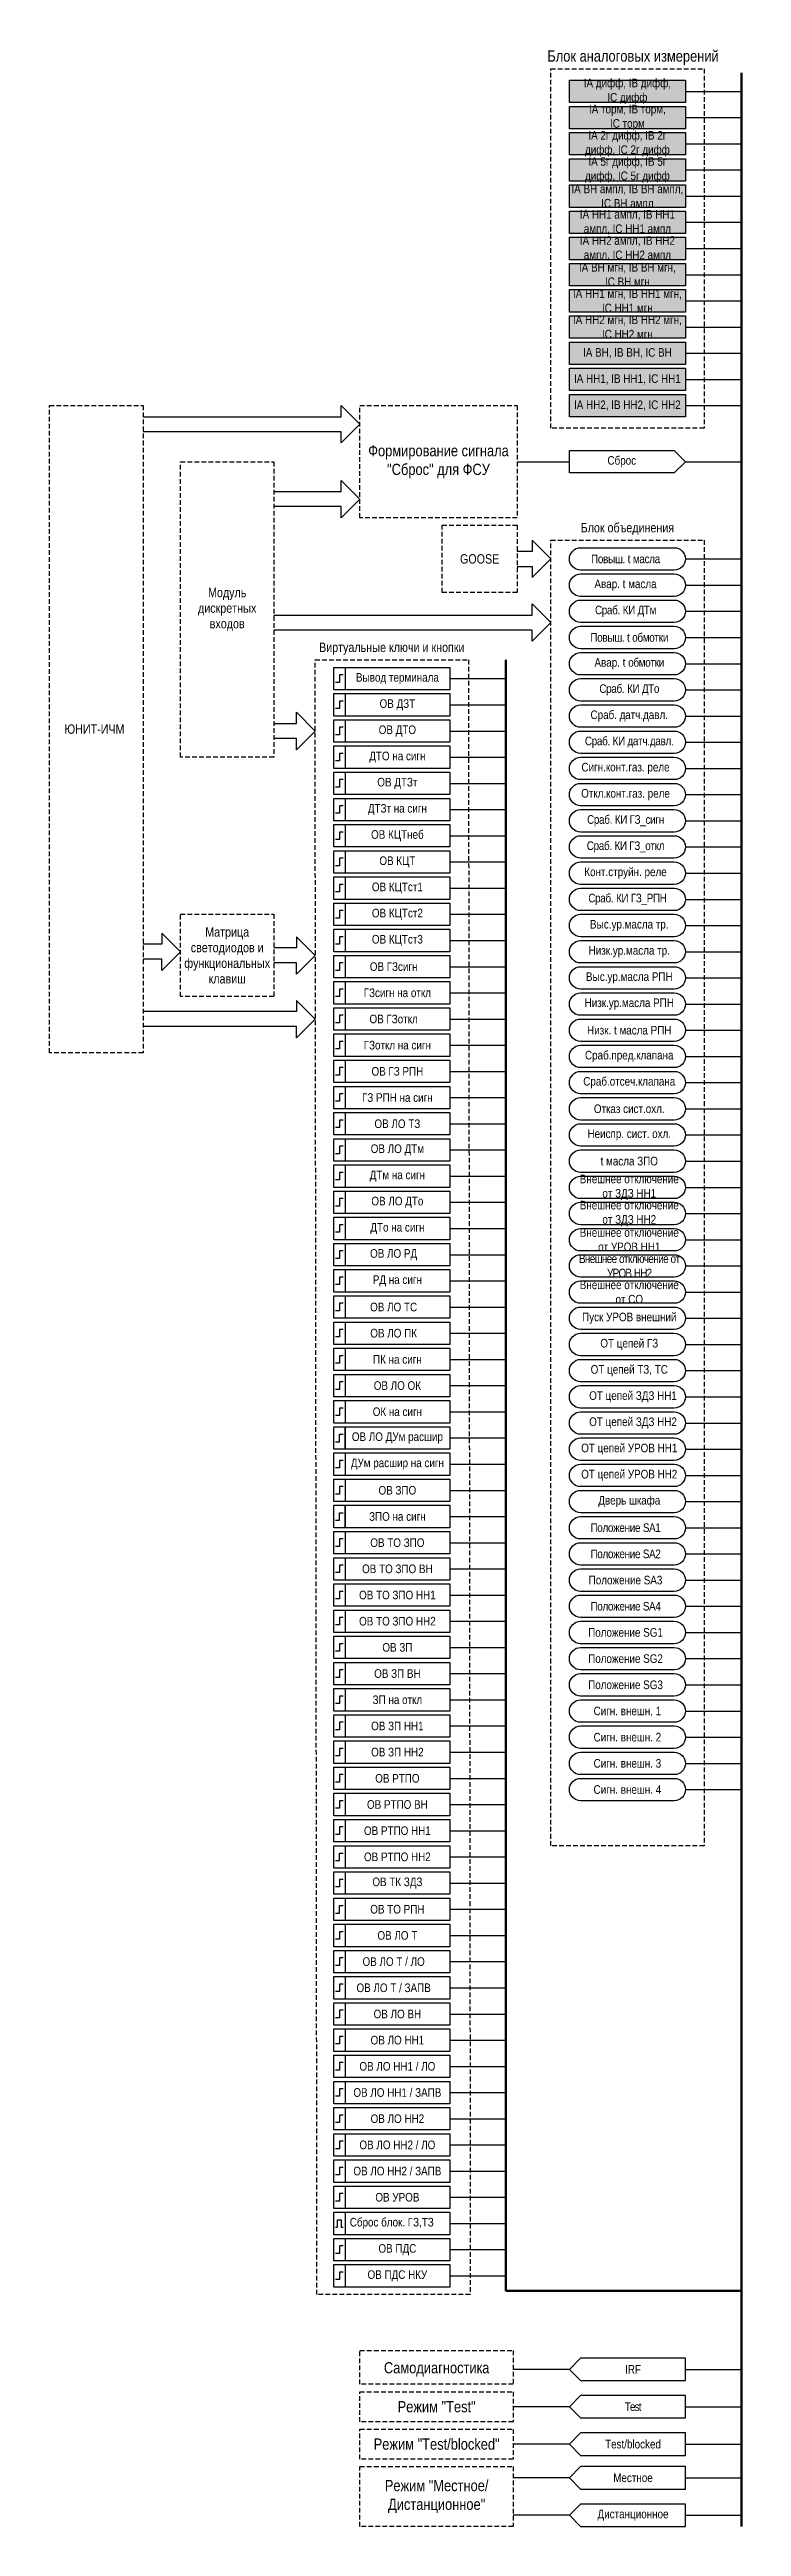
# Model space of a CAD drawing. Header units: millimetres. Extents: x -1143 to 1170, y -154 to 695.
# Drawn here: x -1143 to -958, y 2 to 664 of the extents above; entities that cross this region are included whole.
import ezdxf

# ---------------------------------------------------------------- set-up
doc = ezdxf.new("R2010")
doc.units = ezdxf.units.MM
doc.linetypes.add('штриховая2', pattern=[0.375, 0.25, -0.125])
doc.layers.add('TEXT', color=7, linetype='Continuous', lineweight=25)
doc.layers.add('Основная', color=7, linetype='Continuous')
doc.styles.add('2.3_GOST_RD', font='ARIALN.TTF', dxfattribs={"height": 2.3})
doc.styles.add('2.5_Gost_RD', font='ARIALN.TTF', dxfattribs={"height": 2.5})

msp = doc.modelspace()

# ---------------------------------------------------------------- texts
at = {"color": 0, "ltscale": 100, "char_height": 2.3, "attachment_point": 5, "style": '2.5_Gost_RD'}
for s, insert, width in [('{\\C256;IA дифф, IB дифф, IC дифф}', (-988.5, 653), 23.725), ('{\\C256;IA торм, IB торм, IC торм}', (-988.5, 646), 20.7005), ('{\\C256;IA 2г дифф, IB 2г дифф, IC 2г дифф}', (-988.5, 639), 29.1365), ('{\\C256;IA 5г дифф, IB 5г дифф, IC 5г дифф}', (-988.5, 632), 29.1365), ('{\\C256;IA ВН ампл, IB ВН ампл, IC ВН ампл}', (-988.5, 625), 31), ('{\\C256;IA НН1 ампл, IB НН1 ампл, IC НН1 ампл}', (-988.5, 618), 31.5052), ('{\\C256;IA НН2 ампл, IB НН2 ампл, IC НН2 ампл}', (-988.5, 611), 31.5052), ('{\\C256;IA ВН мгн, IB ВН мгн, IC ВН мгн}', (-988.5, 604), 26.1583), ('{\\C256;IA НН1 мгн, IB НН1 мгн, IC НН1 мгн}', (-988.5, 597), 29.86), ('{\\C256;IA НН2 мгн, IB НН2 мгн, IC НН2 мгн}', (-988.5, 590), 29.86), ('{\\C256;IA ВН, IB ВН, IC ВН}', (-988.5, 583), 31), ('{\\C256;IA НН1, IB НН1, IC НН1}', (-988.5, 576), 31), ('{\\C256;IA НН2, IB НН2, IC НН2}', (-988.5, 569), 31), ('{\\C256;ОВ ЛО ТЗ}', (-1050, 377), 28), ('{\\C256;ОВ ЛО ДТм}', (-1050, 370), 28), ('{\\C256;ДТм на сигн}', (-1050, 363), 28), ('{\\C256;ОВ ЛО ДТо}', (-1050, 356), 28), ('{\\C256;ДТо на сигн}', (-1050, 349), 28), ('{\\C256;ОВ ЛО РД}', (-1051, 342), 28), ('{\\C256;РД на сигн}', (-1050, 335), 28), ('{\\C256;ОВ ЛО ТС}', (-1051, 328), 28), ('{\\C256;ОВ ЛО ПК}', (-1051, 321), 28), ('{\\C256;ПК на сигн}', (-1050, 314), 28), ('{\\C256;ОВ ЛО ОК}', (-1050, 307), 28), ('{\\C256;ОК на сигн}', (-1050, 300), 28), ('{\\C256;ЗПО на сигн}', (-1050, 272), 28)]:
    msp.add_mtext(s, dxfattribs=dict(at, insert=insert, width=width))
at = {"ltscale": 100, "attachment_point": 5, "style": '2.5_Gost_RD'}
for s, insert, char_height, width in [('Сброс', (-990, 554), 2.3, 28), ('Блок объединения', (-988.5, 536), 2.5, 41), ('Модуль дискретных входов', (-1095.5, 514.5), 2.5, 25), ('Виртуальные ключи и кнопки', (-1051.5, 504), 2.5, 41), ('ЮНИТ-ИЧМ', (-1131, 482.5), 2.5, 24), ('ДТО на сигн', (-1050, 475), 2.3, 28), ('ДТЗт на сигн', (-1050, 461), 2.3, 28), ('\\A1;Конт.струйн. реле', (-989, 444), 2.3, 31), ('\\A1;{\\T0.95;Сраб. КИ ГЗ_РПН}', (-988.5, 437), 2.3, 31), ('\\A1;Выс.ур.масла тр.', (-988, 430), 2.3, 31), ('Матрица светодиодов и функциональных клавиш', (-1095.5, 422), 2.5, 25), ('\\A1;Низк.ур.масла тр.', (-988, 423), 2.3, 29.7748), ('\\A1;Выс.ур.масла РПН', (-988, 416), 2.3, 31), ('\\A1;Низк.ур.масла РПН', (-988, 409), 2.3, 29.7748), ('\\A1;Низк. t масла РПН', (-988, 402), 2.3, 29.7748), ('\\A1;Сраб.пред.клапана', (-988, 395), 2.3, 31), ('\\A1;Сраб.отсеч.клапана', (-988, 388), 2.3, 31), ('\\A1;Отказ сист.охл.', (-988, 381), 2.3, 31), ('\\A1;Неиспр. сист. охл.', (-988, 374), 2.3, 29.7748), ('Внешнее отключение от ЗДЗ НН1', (-988, 360), 2.3, 28.7717), ('Внешнее отключение от ЗДЗ НН2', (-988, 353), 2.3, 28.4003), ('Внешнее отключение от УРОВ НН1', (-988, 346), 2.3, 29.0175), ('{\\T0.9;Внешнее отключение от УРОВ НН2}', (-988, 339), 2.3, 29.0175), ('Внешнее отключение от СО', (-988, 332), 2.3, 29.0175), ('Пуск УРОВ внешний', (-988, 325), 2.3, 31), ('ОТ цепей ЗДЗ НН1', (-987, 304), 2.3, 31), ('ОТ цепей ЗДЗ НН2', (-987, 297), 2.3, 31), ('ОВ ЛО ДУм расшир', (-1050, 293), 2.3, 28), ('ОТ цепей УРОВ НН1', (-988, 290), 2.3, 31), ('ДУм расшир на сигн', (-1050, 286), 2.3, 28), ('ОТ цепей УРОВ НН2', (-988, 283), 2.3, 31), ('Сигн. внешн. 1', (-988.5, 220), 2.3, 31), ('Сигн. внешн. 2', (-988.5, 213), 2.3, 31), ('Сигн. внешн. 3', (-988.5, 206), 2.3, 31), ('Сигн. внешн. 4', (-988.5, 199), 2.3, 31), ('ОВ ТК ЗДЗ ', (-1050, 174), 2.3, 28), ('ОВ ТО РПН ', (-1050, 167), 2.3, 28), ('ОВ ПДС', (-1050, 76), 2.3, 28), ('ОВ ПДС НКУ', (-1050, 69), 2.3, 28)]:
    msp.add_mtext(s, dxfattribs=dict(at, insert=insert, char_height=char_height, width=width))
at = {"color": 1, "ltscale": 100, "insert": (-1028, 528), "char_height": 2.5, "width": 20, "attachment_point": 5, "style": '2.5_Gost_RD'}
msp.add_mtext('GOOSE', dxfattribs=at)
at = {"layer": 'TEXT', "ltscale": 100, "attachment_point": 5, "style": '2.5_Gost_RD'}
for s, insert, char_height, width in [('Блок аналоговых измерений', (-987, 662), 3, 46.1947), ('Формирование сигнала "Сброс" для ФСУ', (-1039, 554), 3, 42), ('\\A1;{\\T0.95;Повыш. t масла }', (-989, 528), 2.3, 31), ('\\A1;Авар. t масла', (-989, 521), 2.3, 31), ('\\A1;{\\T0.95;Сраб. КИ ДТм}', (-989, 514), 2.3, 31), ('\\A1;{\\T0.95;Повыш. t обмотки}', (-988, 507), 2.3, 31), ('\\A1;Авар. t {\\T0.95;обмотки}', (-988, 500), 2.3, 31), ('ОВ ДЗТ', (-1050, 489), 2.3, 28), ('\\A1;{\\T0.95;Сраб. КИ ДТо}', (-988, 493), 2.3, 31), ('\\A1;Сраб. {\\T0.95;д}атч.давл.', (-988, 486), 2.3, 31), ('\\A1;{\\T0.95;Сраб. КИ датч.давл.}', (-988, 479), 2.3, 31), ('\\A1;Сигн.конт.газ. реле', (-989, 472), 2.3, 31), ('\\A1;Откл.конт.газ. реле', (-989, 465), 2.3, 31), ('\\A1;{\\T0.95;Сраб. КИ ГЗ_сигн}', (-989, 458), 2.3, 31), ('\\A1;{\\T0.95;Сраб. КИ ГЗ_откл}', (-989, 451), 2.3, 31), ('\\A1;t масла ЗПО', (-988, 367), 2.3, 31), ('ОТ цепей ГЗ', (-988, 318), 2.3, 31), ('ОТ цепей ТЗ, ТС', (-988, 311), 2.3, 31), ('Дверь шкафа', (-988, 276), 2.3, 31), ('{\\T0.95;Положение SA1}', (-989, 269), 2.3, 31), ('{\\T0.95;Положение SA2}', (-989, 262), 2.3, 31), ('Положение SA3', (-989, 255), 2.3, 31), ('{\\T0.95;Положение SA4}', (-989, 248), 2.3, 31), ('Положение SG1', (-989, 241), 2.3, 31), ('Положение SG2', (-989, 234), 2.3, 31), ('Положение SG3', (-989, 227), 2.3, 31), ('Самодиагностика', (-1039.5, 44), 3, 41), ('Режим "Test" ', (-1039.5, 34), 3, 41), ('Режим "Местное/ Дистанционное"', (-1039.5, 10), 3, 41)]:
    msp.add_mtext(s, dxfattribs=dict(at, insert=insert, char_height=char_height, width=width))
at = {"layer": 'TEXT', "color": 0, "ltscale": 100, "char_height": 2.3, "attachment_point": 5}
for s, insert, width, style in [('{\\C256;Вывод терминала}', (-1050, 496), 28, '2.5_Gost_RD'), ('{\\C256;ОВ ГЗсигн}', (-1051, 419), 28, '2.5_Gost_RD'), ('{\\C256;ГЗсигн на откл}', (-1050, 412), 28, '2.5_Gost_RD'), ('{\\C256;ОВ ГЗоткл}', (-1051, 405), 28, '2.5_Gost_RD'), ('{\\C256;ГЗоткл на сигн}', (-1050, 398), 28, '2.5_Gost_RD'), ('{\\C256;ОВ ГЗ РПН}', (-1050, 391), 28, '2.5_Gost_RD'), ('{\\C256;ГЗ РПН на сигн}', (-1050, 384), 28, '2.5_Gost_RD'), ('{\\C256;ОВ ЗПО}', (-1050, 279), 28, '2.5_Gost_RD'), ('{\\C256;ОВ ТО ЗПО}', (-1050, 265), 28, '2.5_Gost_RD'), ('{\\C256;ОВ ЗП}', (-1050, 237), 28, '2.5_Gost_RD'), ('{\\C256;ЗП на откл}', (-1050, 223), 28, '2.5_Gost_RD'), ('{\\C256;ОВ РТПО}', (-1050, 202), 28, '2.5_Gost_RD'), ('{\\C256;ОВ ЛО Т}', (-1050, 160), 28, '2.5_Gost_RD'), ('{\\C256;ОВ ЛО Т / ЛО}', (-1051, 153), 28, '2.5_Gost_RD'), ('{\\C256;ОВ ЛО ВН}', (-1050, 139), 28, '2.5_Gost_RD'), ('{\\C256;ОВ ЛО НН1}', (-1050, 132), 28, '2.5_Gost_RD'), ('{\\C256;ОВ ЛО НН1 / ЛО}', (-1050, 125), 28, '2.5_Gost_RD'), ('{\\C256;ОВ ЛО НН2}', (-1050, 111), 28, '2.5_Gost_RD'), ('{\\C256;ОВ ЛО НН2 / ЛО}', (-1050, 104), 28, '2.5_Gost_RD'), ('{\\C256;ОВ УРОВ}', (-1050, 90), 28, '2.5_Gost_RD'), ('{\\C256;Сброс блок. ГЗ,ТЗ}', (-1051.5, 83), 31, '2.5_Gost_RD'), ('{\\C256;IRF}', (-987, 44), 28, '2.3_GOST_RD'), ('{\\T0.85;\\C256;Test}', (-987, 34), 28, '2.3_GOST_RD'), ('{\\C256;Test/blocked}', (-987, 24), 28, '2.3_GOST_RD'), ('{\\C256;Местное}', (-987, 15), 28, '2.3_GOST_RD'), ('{\\C256;Дистанционное}', (-987, 5), 28, '2.3_GOST_RD')]:
    msp.add_mtext(s, dxfattribs=dict(at, insert=insert, width=width, style=style))
at = {"layer": 'TEXT', "color": 1, "ltscale": 100, "insert": (-1039.5, 24), "char_height": 3, "width": 41, "attachment_point": 5, "style": '2.5_Gost_RD'}
msp.add_mtext('Режим "Test/blocked"', dxfattribs=at)
at = {"layer": 'Основная', "ltscale": 100, "char_height": 2.3, "width": 28, "attachment_point": 5, "style": '2.5_Gost_RD'}
for s, insert in [('ОВ ДТО', (-1050, 482)), ('ОВ ДТЗт', (-1050, 468)), ('ОВ КЦТнеб', (-1050, 454))]:
    msp.add_mtext(s, dxfattribs=dict(at, insert=insert))
at = {"layer": 'Основная', "color": 0, "ltscale": 100, "char_height": 2.3, "width": 28, "attachment_point": 5, "style": '2.5_Gost_RD'}
for s, insert in [('{\\C256;ОВ КЦТ}', (-1050, 447)), ('{\\C256;ОВ КЦТст1}', (-1050, 440)), ('{\\C256;ОВ КЦТст2}', (-1050, 433)), ('{\\C256;ОВ КЦТст3}', (-1050, 426)), ('{\\C256;ОВ ТО ЗПО ВН}', (-1050, 258)), ('{\\C256;ОВ ТО ЗПО НН1}', (-1050, 251)), ('{\\C256;ОВ ТО ЗПО НН2}', (-1050, 244)), ('{\\C256;ОВ ЗП ВН}', (-1050, 230)), ('{\\C256;ОВ ЗП НН1}', (-1050, 216)), ('{\\C256;ОВ ЗП НН2}', (-1050, 209)), ('{\\C256;ОВ РТПО ВН}', (-1050, 195)), ('{\\C256;ОВ РТПО НН1}', (-1050, 188)), ('{\\C256;ОВ РТПО НН2}', (-1050, 181)), ('{\\C256;ОВ ЛО Т / ЗАПВ}', (-1051, 146)), ('{\\C256;ОВ ЛО НН1 / ЗАПВ}', (-1050, 118)), ('{\\C256;ОВ ЛО НН2 / ЗАПВ}', (-1050, 97))]:
    msp.add_mtext(s, dxfattribs=dict(at, insert=insert))

# ---------------------------------------------------------------- hatches: boundary and pattern name
at = {"ltscale": 100, "true_color": 0xef8637}
h = msp.add_hatch(color=30, dxfattribs=at)
h.dxf.hatch_style = 1
h.paths.add_polyline_path([(-1004, 656), (-973, 656), (-973, 650), (-1004, 650)])
h = msp.add_hatch(color=30, dxfattribs=at)
h.dxf.hatch_style = 1
h.paths.add_polyline_path([(-1004, 649), (-973, 649), (-973, 643), (-1004, 643)])
h = msp.add_hatch(color=30, dxfattribs=at)
h.dxf.hatch_style = 1
h.paths.add_polyline_path([(-1004, 642), (-973, 642), (-973, 636), (-1004, 636)])
h = msp.add_hatch(color=30, dxfattribs=at)
h.dxf.hatch_style = 1
h.paths.add_polyline_path([(-1004, 635), (-973, 635), (-973, 629), (-1004, 629)])
h = msp.add_hatch(color=30, dxfattribs=at)
h.dxf.hatch_style = 1
h.paths.add_polyline_path([(-1004, 628), (-973, 628), (-973, 622), (-1004, 622)])
h = msp.add_hatch(color=30, dxfattribs=at)
h.dxf.hatch_style = 1
h.paths.add_polyline_path([(-1004, 621), (-973, 621), (-973, 615), (-1004, 615)])
h = msp.add_hatch(color=30, dxfattribs=at)
h.dxf.hatch_style = 1
h.paths.add_polyline_path([(-1004, 614), (-973, 614), (-973, 608), (-1004, 608)])
h = msp.add_hatch(color=30, dxfattribs=at)
h.dxf.hatch_style = 1
h.paths.add_polyline_path([(-1004, 607), (-973, 607), (-973, 601), (-1004, 601)])
h = msp.add_hatch(color=30, dxfattribs=at)
h.dxf.hatch_style = 1
h.paths.add_polyline_path([(-1004, 600), (-973, 600), (-973, 594), (-1004, 594)])
h = msp.add_hatch(color=30, dxfattribs=at)
h.dxf.hatch_style = 1
h.paths.add_polyline_path([(-1004, 593), (-973, 593), (-973, 587), (-1004, 587)])
h = msp.add_hatch(color=30, dxfattribs=at)
h.dxf.hatch_style = 1
h.paths.add_polyline_path([(-1004, 586), (-973, 586), (-973, 580), (-1004, 580)])
h = msp.add_hatch(color=30, dxfattribs=at)
h.dxf.hatch_style = 1
h.paths.add_polyline_path([(-1004, 579), (-973, 579), (-973, 573), (-1004, 573)])
h = msp.add_hatch(color=30, dxfattribs=at)
h.dxf.hatch_style = 1
h.paths.add_polyline_path([(-1004, 572), (-973, 572), (-973, 566), (-1004, 566)])

# ---------------------------------------------------------------- linework, layer by layer
at = {"lineweight": 100, "ltscale": 100}
for p, q in [((-958, 658), (-958, 2)), ((-1021, 501), (-1021, 65)), ((-1021, 65), (-958, 65))]:
    msp.add_line(p, q, dxfattribs=at)
at = {"ltscale": 100}
for p, q in [((-973, 653), (-958, 653)), ((-973, 646), (-958, 646)), ((-973, 639), (-958, 639)), ((-973, 632), (-958, 632)), ((-973, 625), (-958, 625)), ((-973, 618), (-958, 618)), ((-973, 611), (-958, 611)), ((-973, 604), (-958, 604)), ((-973, 597), (-958, 597)), ((-973, 590), (-958, 590)), ((-973, 583), (-958, 583)), ((-973, 576), (-958, 576)), ((-973, 569), (-958, 569)), ((-973, 554), (-958, 554)), ((-973, 528), (-958, 528)), ((-973, 521), (-958, 521)), ((-973, 514), (-958, 514)), ((-973, 507), (-958, 507)), ((-973, 500), (-958, 500)), ((-1036, 496), (-1021, 496)), ((-973, 493), (-958, 493)), ((-1036, 489), (-1021, 489)), ((-973, 486), (-958, 486)), ((-1036, 482), (-1021, 482)), ((-973, 479), (-958, 479)), ((-1036, 475), (-1021, 475)), ((-973, 472), (-958, 472)), ((-1036, 468), (-1021, 468)), ((-973, 465), (-958, 465)), ((-1036, 461), (-1021, 461)), ((-973, 458), (-958, 458)), ((-1036, 454), (-1021, 454)), ((-973, 451), (-958, 451)), ((-1036, 447), (-1021, 447)), ((-973, 444), (-958, 444)), ((-1036, 440), (-1021, 440)), ((-1036, 433), (-1021, 433)), ((-973, 437), (-958, 437)), ((-1036, 426), (-1021, 426)), ((-973, 430), (-958, 430)), ((-1036, 419), (-1021, 419)), ((-973, 423), (-958, 423)), ((-1036, 412), (-1021, 412)), ((-973, 416), (-958, 416)), ((-1036, 405), (-1021, 405)), ((-973, 409), (-958, 409)), ((-1036, 398), (-1021, 398)), ((-973, 402), (-958, 402)), ((-1036, 391), (-1021, 391)), ((-973, 395), (-958, 395)), ((-973, 388), (-958, 388)), ((-1036, 384), (-1021, 384)), ((-973, 381), (-958, 381)), ((-1036, 377), (-1021, 377)), ((-973, 374), (-958, 374)), ((-1036, 370), (-1021, 370)), ((-973, 367), (-958, 367)), ((-1036, 363), (-1021, 363)), ((-973, 360), (-958, 360)), ((-1036, 356), (-1021, 356)), ((-973, 353), (-958, 353)), ((-1036, 349), (-1021, 349)), ((-973, 346), (-958, 346)), ((-1036, 342), (-1021, 342)), ((-973, 339), (-958, 339)), ((-1036, 335), (-1021, 335)), ((-973, 332), (-958, 332)), ((-1036, 328), (-1021, 328)), ((-973, 325), (-958, 325)), ((-1036, 321), (-1021, 321)), ((-973, 318), (-958, 318)), ((-1036, 314), (-1021, 314)), ((-1036, 307), (-1021, 307)), ((-973, 311), (-958, 311)), ((-1036, 300), (-1021, 300)), ((-973, 304), (-958, 304)), ((-1036, 293), (-1021, 293)), ((-973, 297), (-958, 297)), ((-1036, 286), (-1021, 286)), ((-973, 290), (-958, 290)), ((-1036, 279), (-1021, 279)), ((-973, 283), (-958, 283)), ((-1036, 272), (-1021, 272)), ((-973, 276), (-958, 276)), ((-1036, 265), (-1021, 265)), ((-973, 269), (-958, 269)), ((-973, 262), (-958, 262)), ((-1036, 258), (-1021, 258)), ((-973, 255), (-958, 255)), ((-1036, 251), (-1021, 251)), ((-973, 248), (-958, 248)), ((-1036, 244), (-1021, 244)), ((-973, 241), (-958, 241)), ((-1036, 237), (-1021, 237)), ((-973, 234), (-958, 234)), ((-1036, 230), (-1021, 230)), ((-973, 227), (-958, 227)), ((-1036, 223), (-1021, 223)), ((-973, 220), (-958, 220)), ((-1036, 216), (-1021, 216)), ((-973, 213), (-958, 213)), ((-1036, 209), (-1021, 209)), ((-973, 206), (-958, 206)), ((-1036, 202), (-1021, 202)), ((-973, 199), (-958, 199)), ((-1036, 195), (-1021, 195)), ((-1036, 188), (-1021, 188)), ((-1036, 181), (-1021, 181)), ((-1036, 174), (-1021, 174)), ((-1036, 167), (-1021, 167)), ((-1036, 160), (-1021, 160)), ((-1036, 153), (-1021, 153)), ((-1036, 146), (-1021, 146)), ((-1036, 139), (-1021, 139)), ((-1036, 132), (-1021, 132)), ((-1036, 125), (-1021, 125)), ((-1036, 118), (-1021, 118)), ((-1036, 111), (-1021, 111)), ((-1036, 104), (-1021, 104)), ((-1036, 97), (-1021, 97)), ((-1036, 90), (-1021, 90)), ((-1036, 83), (-1021, 83)), ((-1036, 76), (-1021, 76)), ((-1036, 69), (-1021, 69)), ((-973, 44), (-958, 44)), ((-973, 34), (-958, 34)), ((-973, 24), (-958, 24)), ((-973, 15), (-958, 15)), ((-973, 5), (-958, 5))]:
    msp.add_line(p, q, dxfattribs=at)
at = {"color": 7, "linetype": 'штриховая2', "ltscale": 5}
for points in [[(-1009, 659), (-968, 659), (-968, 563), (-1009, 563)], [(-1143, 569), (-1118, 569), (-1118, 396), (-1143, 396)], [(-1060, 569), (-1018, 569), (-1018, 539), (-1060, 539)], [(-1108, 554), (-1083, 554), (-1083, 475), (-1108, 475)], [(-1038, 537), (-1018, 537), (-1018, 519), (-1038, 519)], [(-1009, 533), (-968, 533), (-968, 184), (-1009, 184)], [(-1072, 501), (-1031, 501), (-1030.5, 64), (-1071.5, 64)], [(-1108, 433), (-1083, 433), (-1083, 411), (-1108, 411)], [(-1060, 49), (-1019, 49), (-1019, 40), (-1060, 40)], [(-1060, 38), (-1019, 38), (-1019, 30), (-1060, 30)], [(-1060, 28), (-1019, 28), (-1019, 20), (-1060, 20)], [(-1060, 18), (-1019, 18), (-1019, 2), (-1060, 2)]]:
    msp.add_lwpolyline(points, close=True, dxfattribs=at)
at = {"ltscale": 100}
for points in [[(-1004, 656), (-973, 656), (-973, 650), (-1004, 650)], [(-1004, 649), (-973, 649), (-973, 643), (-1004, 643)], [(-1004, 642), (-973, 642), (-973, 636), (-1004, 636)], [(-1004, 635), (-973, 635), (-973, 629), (-1004, 629)], [(-1004, 628), (-973, 628), (-973, 622), (-1004, 622)], [(-1004, 621), (-973, 621), (-973, 615), (-1004, 615)], [(-1004, 614), (-973, 614), (-973, 608), (-1004, 608)], [(-1004, 607), (-973, 607), (-973, 601), (-1004, 601)], [(-1004, 600), (-973, 600), (-973, 594), (-1004, 594)], [(-1004, 593), (-973, 593), (-973, 587), (-1004, 587)], [(-1004, 586), (-973, 586), (-973, 580), (-1004, 580)], [(-1004, 579), (-973, 579), (-973, 573), (-1004, 573)], [(-1004, 572), (-973, 572), (-973, 566), (-1004, 566)], [(-1067, 499), (-1064, 499), (-1064, 493), (-1067, 493)], [(-1067, 499), (-1036, 499), (-1036, 493), (-1067, 493)], [(-1067, 492), (-1064, 492), (-1064, 486), (-1067, 486)], [(-1067, 492), (-1036, 492), (-1036, 486), (-1067, 486)], [(-1067, 485), (-1064, 485), (-1064, 479), (-1067, 479)], [(-1067, 485), (-1036, 485), (-1036, 479), (-1067, 479)], [(-1067, 478), (-1064, 478), (-1064, 472), (-1067, 472)], [(-1067, 478), (-1036, 478), (-1036, 472), (-1067, 472)], [(-1067, 471), (-1064, 471), (-1064, 465), (-1067, 465)], [(-1067, 471), (-1036, 471), (-1036, 465), (-1067, 465)], [(-1067, 464), (-1064, 464), (-1064, 458), (-1067, 458)], [(-1067, 464), (-1036, 464), (-1036, 458), (-1067, 458)], [(-1067, 457), (-1064, 457), (-1064, 451), (-1067, 451)], [(-1067, 457), (-1036, 457), (-1036, 451), (-1067, 451)], [(-1067, 450), (-1064, 450), (-1064, 444), (-1067, 444)], [(-1067, 450), (-1036, 450), (-1036, 444), (-1067, 444)], [(-1067, 443), (-1064, 443), (-1064, 437), (-1067, 437)], [(-1067, 443), (-1036, 443), (-1036, 437), (-1067, 437)], [(-1067, 436), (-1064, 436), (-1064, 430), (-1067, 430)], [(-1067, 436), (-1036, 436), (-1036, 430), (-1067, 430)], [(-1067, 429), (-1064, 429), (-1064, 423), (-1067, 423)], [(-1067, 429), (-1036, 429), (-1036, 423), (-1067, 423)], [(-1067, 422), (-1064, 422), (-1064, 416), (-1067, 416)], [(-1067, 422), (-1036, 422), (-1036, 416), (-1067, 416)], [(-1067, 415), (-1064, 415), (-1064, 409), (-1067, 409)], [(-1067, 415), (-1036, 415), (-1036, 409), (-1067, 409)], [(-1067, 408), (-1064, 408), (-1064, 402), (-1067, 402)], [(-1067, 408), (-1036, 408), (-1036, 402), (-1067, 402)], [(-1067, 401), (-1064, 401), (-1064, 395), (-1067, 395)], [(-1067, 401), (-1036, 401), (-1036, 395), (-1067, 395)], [(-1067, 394), (-1064, 394), (-1064, 388), (-1067, 388)], [(-1067, 394), (-1036, 394), (-1036, 388), (-1067, 388)], [(-1067, 387), (-1064, 387), (-1064, 381), (-1067, 381)], [(-1067, 387), (-1036, 387), (-1036, 381), (-1067, 381)], [(-1067, 380), (-1064, 380), (-1064, 374), (-1067, 374)], [(-1067, 380), (-1036, 380), (-1036, 374), (-1067, 374)], [(-1067, 373), (-1064, 373), (-1064, 367), (-1067, 367)], [(-1067, 373), (-1036, 373), (-1036, 367), (-1067, 367)], [(-1067, 366), (-1064, 366), (-1064, 360), (-1067, 360)], [(-1067, 366), (-1036, 366), (-1036, 360), (-1067, 360)], [(-1067, 359), (-1064, 359), (-1064, 353), (-1067, 353)], [(-1067, 359), (-1036, 359), (-1036, 353), (-1067, 353)], [(-1067, 352), (-1064, 352), (-1064, 346), (-1067, 346)], [(-1067, 352), (-1036, 352), (-1036, 346), (-1067, 346)], [(-1067, 345), (-1064, 345), (-1064, 339), (-1067, 339)], [(-1067, 345), (-1036, 345), (-1036, 339), (-1067, 339)], [(-1067, 338), (-1064, 338), (-1064, 332), (-1067, 332)], [(-1067, 338), (-1036, 338), (-1036, 332), (-1067, 332)], [(-1067, 331), (-1064, 331), (-1064, 325), (-1067, 325)], [(-1067, 331), (-1036, 331), (-1036, 325), (-1067, 325)], [(-1067, 324), (-1064, 324), (-1064, 318), (-1067, 318)], [(-1067, 324), (-1036, 324), (-1036, 318), (-1067, 318)], [(-1067, 317), (-1064, 317), (-1064, 311), (-1067, 311)], [(-1067, 317), (-1036, 317), (-1036, 311), (-1067, 311)], [(-1067, 310), (-1064, 310), (-1064, 304), (-1067, 304)], [(-1067, 310), (-1036, 310), (-1036, 304), (-1067, 304)], [(-1067, 303), (-1064, 303), (-1064, 297), (-1067, 297)], [(-1067, 303), (-1036, 303), (-1036, 297), (-1067, 297)], [(-1067, 296), (-1064, 296), (-1064, 290), (-1067, 290)], [(-1064, 296), (-1036, 296), (-1036, 290), (-1064, 290)], [(-1067, 289), (-1064, 289), (-1064, 283), (-1067, 283)], [(-1067, 289), (-1036, 289), (-1036, 283), (-1067, 283)], [(-1067, 282), (-1064, 282), (-1064, 276), (-1067, 276)], [(-1067, 282), (-1036, 282), (-1036, 276), (-1067, 276)], [(-1067, 275), (-1064, 275), (-1064, 269), (-1067, 269)], [(-1064, 275), (-1036, 275), (-1036, 269), (-1064, 269)], [(-1067, 268), (-1064, 268), (-1064, 262), (-1067, 262)], [(-1067, 268), (-1036, 268), (-1036, 262), (-1067, 262)], [(-1067, 261), (-1064, 261), (-1064, 255), (-1067, 255)], [(-1067, 261), (-1036, 261), (-1036, 255), (-1067, 255)], [(-1067, 254), (-1064, 254), (-1064, 248), (-1067, 248)], [(-1067, 254), (-1036, 254), (-1036, 248), (-1067, 248)], [(-1067, 247), (-1064, 247), (-1064, 241), (-1067, 241)], [(-1067, 247), (-1036, 247), (-1036, 241), (-1067, 241)], [(-1067, 240), (-1064, 240), (-1064, 234), (-1067, 234)], [(-1067, 240), (-1036, 240), (-1036, 234), (-1067, 234)], [(-1067, 233), (-1064, 233), (-1064, 227), (-1067, 227)], [(-1067, 233), (-1036, 233), (-1036, 227), (-1067, 227)], [(-1067, 226), (-1064, 226), (-1064, 220), (-1067, 220)], [(-1067, 226), (-1036, 226), (-1036, 220), (-1067, 220)], [(-1067, 219), (-1064, 219), (-1064, 213), (-1067, 213)], [(-1067, 219), (-1036, 219), (-1036, 213), (-1067, 213)], [(-1067, 212), (-1064, 212), (-1064, 206), (-1067, 206)], [(-1067, 212), (-1036, 212), (-1036, 206), (-1067, 206)], [(-1067, 205), (-1064, 205), (-1064, 199), (-1067, 199)], [(-1067, 205), (-1036, 205), (-1036, 199), (-1067, 199)], [(-1067, 198), (-1064, 198), (-1064, 192), (-1067, 192)], [(-1067, 198), (-1036, 198), (-1036, 192), (-1067, 192)], [(-1067, 191), (-1064, 191), (-1064, 185), (-1067, 185)], [(-1067, 191), (-1036, 191), (-1036, 185), (-1067, 185)], [(-1067, 184), (-1036, 184), (-1036, 178), (-1067, 178)], [(-1067, 184), (-1064, 184), (-1064, 178), (-1067, 178)], [(-1067, 177), (-1064, 177), (-1064, 171), (-1067, 171)], [(-1067, 177), (-1036, 177), (-1036, 171), (-1067, 171)], [(-1067, 170), (-1036, 170), (-1036, 164), (-1067, 164)], [(-1067, 170), (-1064, 170), (-1064, 164), (-1067, 164)], [(-1067, 163), (-1064, 163), (-1064, 157), (-1067, 157)], [(-1067, 163), (-1036, 163), (-1036, 157), (-1067, 157)], [(-1067, 156), (-1064, 156), (-1064, 150), (-1067, 150)], [(-1067, 156), (-1036, 156), (-1036, 150), (-1067, 150)], [(-1067, 149), (-1064, 149), (-1064, 143), (-1067, 143)], [(-1067, 149), (-1036, 149), (-1036, 143), (-1067, 143)], [(-1067, 142), (-1064, 142), (-1064, 136), (-1067, 136)], [(-1067, 142), (-1036, 142), (-1036, 136), (-1067, 136)], [(-1067, 135), (-1064, 135), (-1064, 129), (-1067, 129)], [(-1067, 135), (-1036, 135), (-1036, 129), (-1067, 129)], [(-1067, 128), (-1064, 128), (-1064, 122), (-1067, 122)], [(-1067, 128), (-1036, 128), (-1036, 122), (-1067, 122)], [(-1067, 121), (-1064, 121), (-1064, 115), (-1067, 115)], [(-1067, 121), (-1036, 121), (-1036, 115), (-1067, 115)], [(-1067, 114), (-1064, 114), (-1064, 108), (-1067, 108)], [(-1067, 114), (-1036, 114), (-1036, 108), (-1067, 108)], [(-1067, 107), (-1064, 107), (-1064, 101), (-1067, 101)], [(-1067, 107), (-1036, 107), (-1036, 101), (-1067, 101)], [(-1067, 100), (-1064, 100), (-1064, 94), (-1067, 94)], [(-1067, 100), (-1036, 100), (-1036, 94), (-1067, 94)], [(-1067, 93), (-1064, 93), (-1064, 87), (-1067, 87)], [(-1067, 93), (-1036, 93), (-1036, 87), (-1067, 87)], [(-1067, 86), (-1064, 86), (-1064, 80), (-1067, 80)], [(-1067, 86), (-1036, 86), (-1036, 80), (-1067, 80)], [(-1067, 79), (-1036, 79), (-1036, 73), (-1067, 73)], [(-1067, 79), (-1064, 79), (-1064, 73), (-1067, 73)], [(-1067, 72), (-1036, 72), (-1036, 66), (-1067, 66)], [(-1067, 72), (-1064, 72), (-1064, 66), (-1067, 66)]]:
    msp.add_lwpolyline(points, close=True, dxfattribs=at)
for points in [[(-1118, 566), (-1065, 566), (-1065, 569), (-1060, 564), (-1065, 559), (-1065, 562), (-1118, 562)], [(-1004, 557), (-976, 557), (-973, 554), (-976, 551), (-1004, 551), (-1004, 557)], [(-1018, 554), (-1004, 554)], [(-1083, 546), (-1065, 546), (-1065, 549), (-1060, 544), (-1065, 539), (-1065, 542), (-1083, 542)], [(-1018, 526), (-1014, 526), (-1014, 523), (-1009, 528), (-1014, 533), (-1014, 530), (-1018, 530)], [(-1083, 513), (-1014, 513), (-1014, 516), (-1009, 511), (-1014, 506), (-1014, 509), (-1083, 509)], [(-1083, 484), (-1077, 484), (-1077, 487), (-1072, 482), (-1077, 477), (-1077, 480), (-1083, 480)], [(-1108, 423), (-1113, 428), (-1113, 425), (-1118, 425)], [(-1072, 422), (-1077, 427), (-1077, 424), (-1083, 424)], [(-1108, 423), (-1113, 418), (-1113, 421), (-1118, 421)], [(-1072, 422), (-1077, 417), (-1077, 420), (-1083, 420)], [(-1072, 405), (-1077, 410), (-1077, 407), (-1118, 407)], [(-1072, 405), (-1077, 400), (-1077, 403), (-1118, 403)], [(-973, 47), (-1001, 47), (-1004, 44), (-1001, 41), (-973, 41), (-973, 47)], [(-1004, 44), (-1019, 44)], [(-1004, 34), (-1019, 34)], [(-973, 37), (-1001, 37), (-1004, 34), (-1001, 31), (-973, 31), (-973, 37)], [(-973, 27), (-1001, 27), (-1004, 24), (-1001, 21), (-973, 21), (-973, 27)], [(-1004, 24), (-1019, 24)], [(-1004, 15), (-1019, 15)], [(-973, 18), (-1001, 18), (-1004, 15), (-1001, 12), (-973, 12), (-973, 18)], [(-973, 8), (-1001, 8), (-1004, 5), (-1001, 2), (-973, 2), (-973, 8)], [(-1004, 5), (-1019, 5)]]:
    msp.add_lwpolyline(points, dxfattribs=at)
for points in [[(-1001, 525, -1), (-1001, 531), (-976, 531, -1), (-976, 525)], [(-1001, 518, -1), (-1001, 524), (-976, 524, -1), (-976, 518)], [(-1001, 511, -1), (-1001, 517), (-976, 517, -1), (-976, 511)], [(-1001, 504, -1), (-1001, 510), (-976, 510, -1), (-976, 504)], [(-1001, 497, -1), (-1001, 503), (-976, 503, -1), (-976, 497)], [(-1001, 490, -1), (-1001, 496), (-976, 496, -1), (-976, 490)], [(-1001, 483, -1), (-1001, 489), (-976, 489, -1), (-976, 483)], [(-1001, 476, -1), (-1001, 482), (-976, 482, -1), (-976, 476)], [(-1001, 469, -1), (-1001, 475), (-976, 475, -1), (-976, 469)], [(-1001, 462, -1), (-1001, 468), (-976, 468, -1), (-976, 462)], [(-1001, 455, -1), (-1001, 461), (-976, 461, -1), (-976, 455)], [(-1001, 448, -1), (-1001, 454), (-976, 454, -1), (-976, 448)], [(-1001, 441, -1), (-1001, 447), (-976, 447, -1), (-976, 441)], [(-1001, 434, -1), (-1001, 440), (-976, 440, -1), (-976, 434)], [(-1001, 427, -1), (-1001, 433), (-976, 433, -1), (-976, 427)], [(-1001, 420, -1), (-1001, 426), (-976, 426, -1), (-976, 420)], [(-1001, 413, -1), (-1001, 419), (-976, 419, -1), (-976, 413)], [(-1001, 406, -1), (-1001, 412), (-976, 412, -1), (-976, 406)], [(-1001, 399, -1), (-1001, 405), (-976, 405, -1), (-976, 399)], [(-1001, 392, -1), (-1001, 398), (-976, 398, -1), (-976, 392)], [(-1001, 385, -1), (-1001, 391), (-976, 391, -1), (-976, 385)], [(-1001, 378, -1), (-1001, 384), (-976, 384, -1), (-976, 378)], [(-1001, 371, -1), (-1001, 377), (-976, 377, -1), (-976, 371)], [(-1001, 364, -1), (-1001, 370), (-976, 370, -1), (-976, 364)], [(-1001, 357, -1), (-1001, 363), (-976, 363, -1), (-976, 357)], [(-1001, 350, -1), (-1001, 356), (-976, 356, -1), (-976, 350)], [(-1001, 343, -1), (-1001, 349), (-976, 349, -1), (-976, 343)], [(-1001, 336, -1), (-1001, 342), (-976, 342, -1), (-976, 336)], [(-1001, 329, -1), (-1001, 335), (-976, 335, -1), (-976, 329)], [(-1001, 322, -1), (-1001, 328), (-976, 328, -1), (-976, 322)], [(-1001, 315, -1), (-1001, 321), (-976, 321, -1), (-976, 315)], [(-1001, 308, -1), (-1001, 314), (-976, 314, -1), (-976, 308)], [(-1001, 301, -1), (-1001, 307), (-976, 307, -1), (-976, 301)], [(-1001, 294, -1), (-1001, 300), (-976, 300, -1), (-976, 294)], [(-1001, 287, -1), (-1001, 293), (-976, 293, -1), (-976, 287)], [(-1001, 280, -1), (-1001, 286), (-976, 286, -1), (-976, 280)], [(-1001, 273, -1), (-1001, 279), (-976, 279, -1), (-976, 273)], [(-1001, 266, -1), (-1001, 272), (-976, 272, -1), (-976, 266)], [(-1001, 259, -1), (-1001, 265), (-976, 265, -1), (-976, 259)], [(-1001, 252, -1), (-1001, 258), (-976, 258, -1), (-976, 252)], [(-1001, 245, -1), (-1001, 251), (-976, 251, -1), (-976, 245)], [(-1001, 238, -1), (-1001, 244), (-976, 244, -1), (-976, 238)], [(-1001, 231, -1), (-1001, 237), (-976, 237, -1), (-976, 231)], [(-1001, 224, -1), (-1001, 230), (-976, 230, -1), (-976, 224)], [(-1001, 217, -1), (-1001, 223), (-976, 223, -1), (-976, 217)], [(-1001, 210, -1), (-1001, 216), (-976, 216, -1), (-976, 210)], [(-1001, 203, -1), (-1001, 209), (-976, 209, -1), (-976, 203)], [(-1001, 196, -1), (-1001, 202), (-976, 202, -1), (-976, 196)]]:
    msp.add_lwpolyline(points, format="xyb", close=True, dxfattribs=at)
at = {"lineweight": 30, "ltscale": 100}
for points in [[(-1064.5, 497), (-1065.5, 497), (-1065.5, 495), (-1066.5, 495)], [(-1064.5, 490), (-1065.5, 490), (-1065.5, 488), (-1066.5, 488)], [(-1064.5, 483), (-1065.5, 483), (-1065.5, 481), (-1066.5, 481)], [(-1064.5, 476), (-1065.5, 476), (-1065.5, 474), (-1066.5, 474)], [(-1064.5, 469), (-1065.5, 469), (-1065.5, 467), (-1066.5, 467)], [(-1064.5, 462), (-1065.5, 462), (-1065.5, 460), (-1066.5, 460)], [(-1064.5, 455), (-1065.5, 455), (-1065.5, 453), (-1066.5, 453)], [(-1064.5, 448), (-1065.5, 448), (-1065.5, 446), (-1066.5, 446)], [(-1064.5, 441), (-1065.5, 441), (-1065.5, 439), (-1066.5, 439)], [(-1064.5, 434), (-1065.5, 434), (-1065.5, 432), (-1066.5, 432)], [(-1064.5, 427), (-1065.5, 427), (-1065.5, 425), (-1066.5, 425)], [(-1064.5, 420), (-1065.5, 420), (-1065.5, 418), (-1066.5, 418)], [(-1064.5, 413), (-1065.5, 413), (-1065.5, 411), (-1066.5, 411)], [(-1064.5, 406), (-1065.5, 406), (-1065.5, 404), (-1066.5, 404)], [(-1064.5, 399), (-1065.5, 399), (-1065.5, 397), (-1066.5, 397)], [(-1064.5, 392), (-1065.5, 392), (-1065.5, 390), (-1066.5, 390)], [(-1064.5, 385), (-1065.5, 385), (-1065.5, 383), (-1066.5, 383)], [(-1064.5, 378), (-1065.5, 378), (-1065.5, 376), (-1066.5, 376)], [(-1064.5, 371), (-1065.5, 371), (-1065.5, 369), (-1066.5, 369)], [(-1064.5, 364), (-1065.5, 364), (-1065.5, 362), (-1066.5, 362)], [(-1064.5, 357), (-1065.5, 357), (-1065.5, 355), (-1066.5, 355)], [(-1064.5, 350), (-1065.5, 350), (-1065.5, 348), (-1066.5, 348)], [(-1064.5, 343), (-1065.5, 343), (-1065.5, 341), (-1066.5, 341)], [(-1064.5, 336), (-1065.5, 336), (-1065.5, 334), (-1066.5, 334)], [(-1064.5, 329), (-1065.5, 329), (-1065.5, 327), (-1066.5, 327)], [(-1064.5, 322), (-1065.5, 322), (-1065.5, 320), (-1066.5, 320)], [(-1064.5, 315), (-1065.5, 315), (-1065.5, 313), (-1066.5, 313)], [(-1064.5, 308), (-1065.5, 308), (-1065.5, 306), (-1066.5, 306)], [(-1064.5, 301), (-1065.5, 301), (-1065.5, 299), (-1066.5, 299)], [(-1066.5, 292), (-1065.5, 292), (-1065.5, 294), (-1064.5, 294)], [(-1064.5, 287), (-1065.5, 287), (-1065.5, 285), (-1066.5, 285)], [(-1064.5, 280), (-1065.5, 280), (-1065.5, 278), (-1066.5, 278)], [(-1066.5, 271), (-1065.5, 271), (-1065.5, 273), (-1064.5, 273)], [(-1064.5, 266), (-1065.5, 266), (-1065.5, 264), (-1066.5, 264)], [(-1064.5, 259), (-1065.5, 259), (-1065.5, 257), (-1066.5, 257)], [(-1064.5, 252), (-1065.5, 252), (-1065.5, 250), (-1066.5, 250)], [(-1064.5, 245), (-1065.5, 245), (-1065.5, 243), (-1066.5, 243)], [(-1064.5, 238), (-1065.5, 238), (-1065.5, 236), (-1066.5, 236)], [(-1064.5, 231), (-1065.5, 231), (-1065.5, 229), (-1066.5, 229)], [(-1064.5, 224), (-1065.5, 224), (-1065.5, 222), (-1066.5, 222)], [(-1064.5, 217), (-1065.5, 217), (-1065.5, 215), (-1066.5, 215)], [(-1064.5, 210), (-1065.5, 210), (-1065.5, 208), (-1066.5, 208)], [(-1064.5, 203), (-1065.5, 203), (-1065.5, 201), (-1066.5, 201)], [(-1064.5, 196), (-1065.5, 196), (-1065.5, 194), (-1066.5, 194)], [(-1064.5, 189), (-1065.5, 189), (-1065.5, 187), (-1066.5, 187)], [(-1066.5, 180), (-1065.5, 180), (-1065.5, 182), (-1064.5, 182)], [(-1064.5, 175), (-1065.5, 175), (-1065.5, 173), (-1066.5, 173)], [(-1066.5, 166), (-1065.5, 166), (-1065.5, 168), (-1064.5, 168)], [(-1064.5, 161), (-1065.5, 161), (-1065.5, 159), (-1066.5, 159)], [(-1064.5, 154), (-1065.5, 154), (-1065.5, 152), (-1066.5, 152)], [(-1064.5, 147), (-1065.5, 147), (-1065.5, 145), (-1066.5, 145)], [(-1064.5, 140), (-1065.5, 140), (-1065.5, 138), (-1066.5, 138)], [(-1064.5, 133), (-1065.5, 133), (-1065.5, 131), (-1066.5, 131)], [(-1064.5, 126), (-1065.5, 126), (-1065.5, 124), (-1066.5, 124)], [(-1064.5, 119), (-1065.5, 119), (-1065.5, 117), (-1066.5, 117)], [(-1064.5, 112), (-1065.5, 112), (-1065.5, 110), (-1066.5, 110)], [(-1064.5, 105), (-1065.5, 105), (-1065.5, 103), (-1066.5, 103)], [(-1064.5, 98), (-1065.5, 98), (-1065.5, 96), (-1066.5, 96)], [(-1064.5, 91), (-1065.5, 91), (-1065.5, 89), (-1066.5, 89)], [(-1066.5, 82), (-1066, 82), (-1066, 84), (-1065, 84), (-1065, 82), (-1064.5, 82)], [(-1064.5, 77), (-1065.5, 77), (-1065.5, 75), (-1066.5, 75)], [(-1064.5, 70), (-1065.5, 70), (-1065.5, 68), (-1066.5, 68)]]:
    msp.add_lwpolyline(points, dxfattribs=at)

msp.set_redraw_order([(e.dxf.handle, doc.entitydb.next_handle()) for e in msp.query("TEXT MTEXT ATTDEF DIMENSION ARC_DIMENSION")])  # texts and dimensions are drawn at this point

doc.saveas('drawing.dxf')
